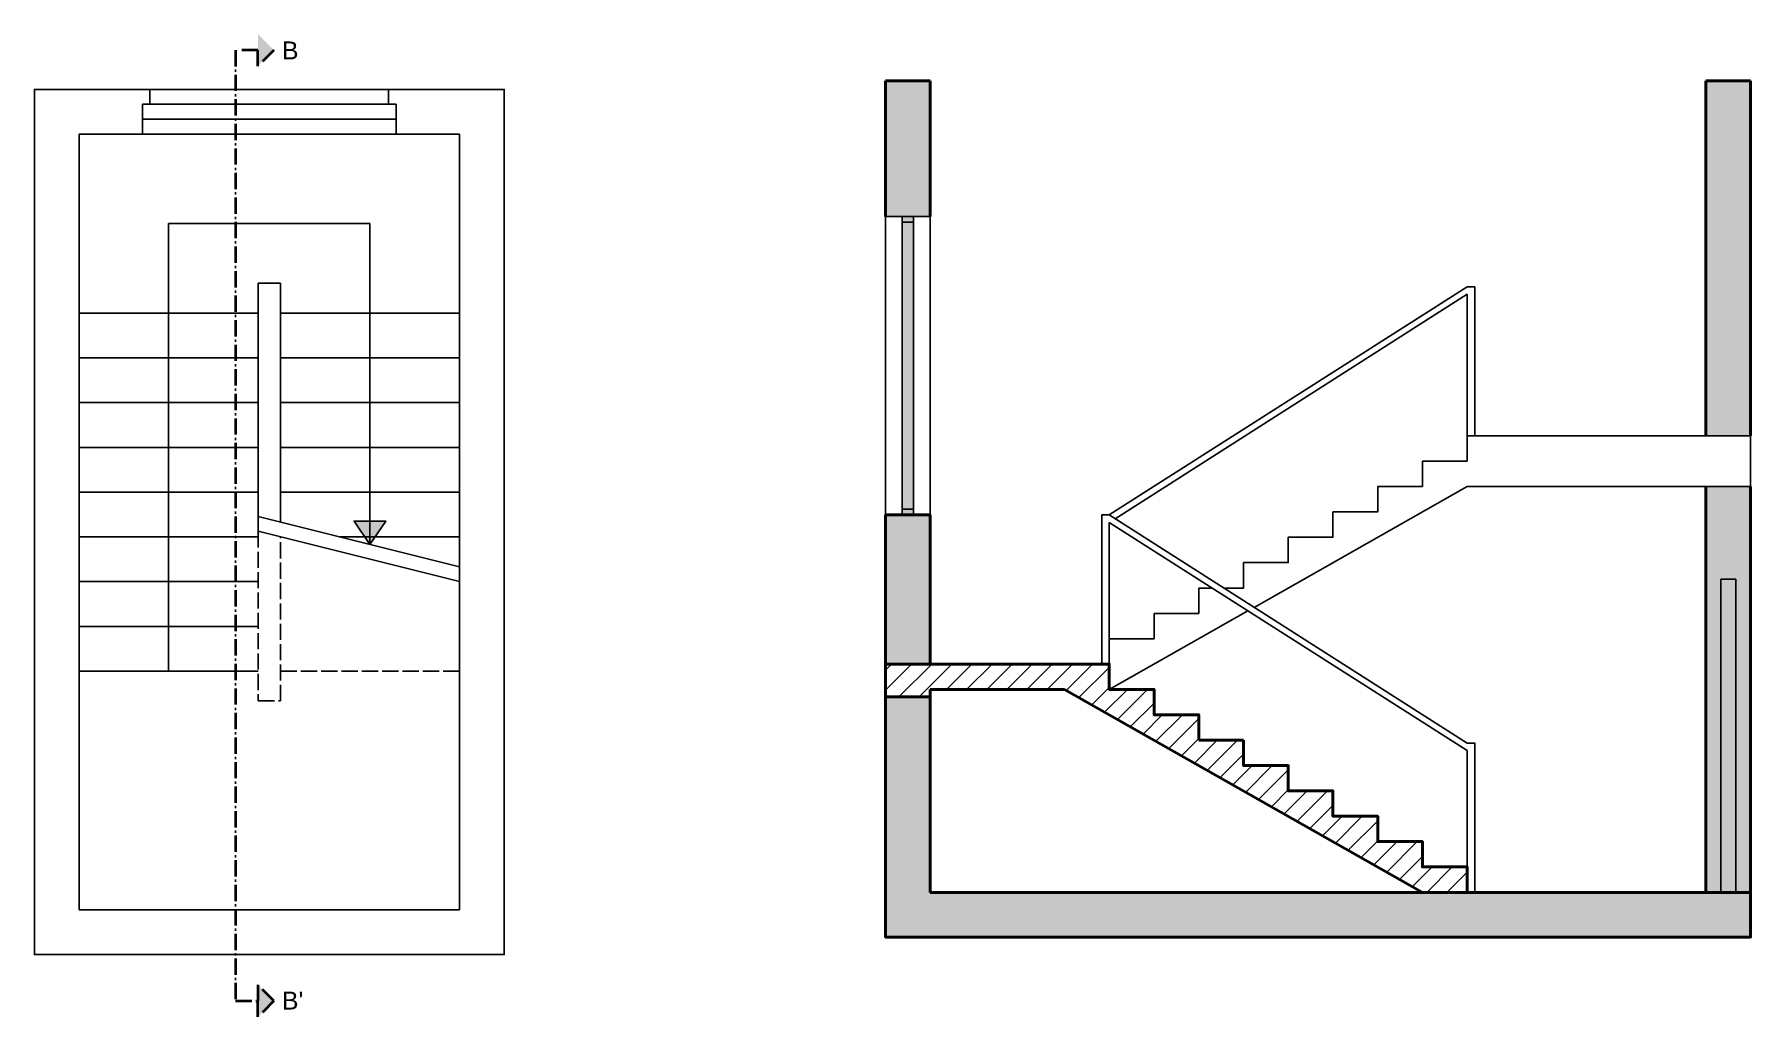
# Model space of a CAD drawing. Header units: millimetres. Extents: x -10077 to 9897, y -674 to 9335.
# Drawn here: x 6095 to 7361, y 1121 to 1845 of the extents above; entities that cross this region are included whole.
import ezdxf

# ---------------------------------------------------------------- set-up
doc = ezdxf.new("R2010")
doc.units = ezdxf.units.MM
doc.linetypes.add('ACAD_ISO02W100', pattern=[15, 12, -3])
doc.linetypes.add('ACAD_ISO10W100', pattern=[18, 12, -3, 0, -3])
doc.layers.add('linee di sezione', color=201, linetype='ACAD_ISO10W100', lineweight=35)
doc.layers.add('muri grandi', color=7, linetype='Continuous', lineweight=40)
for name, color, linetype in [('porte', 42, 'Continuous'), ('solid', 254, 'Continuous'), ('tratteggiata', 7, 'ACAD_ISO02W100'), ('vetro', 140, 'Continuous')]:
    doc.layers.add(name, color=color, linetype=linetype)
doc.styles.get("Standard").update_dxf_attribs({"font": 'arial.ttf'})

msp = doc.modelspace()

# ---------------------------------------------------------------- texts
at = {"layer": 'linee di sezione', "char_height": 13.2, "attachment_point": 1}
for s, insert in [('B', (6277.5, 1840)), ("B'", (6277.5, 1139.4))]:
    msp.add_mtext_dynamic_manual_height_columns(s, width=24.363, gutter_width=13.8, heights=[0], dxfattribs=dict(at, insert=insert))

# ---------------------------------------------------------------- hatches: boundary and pattern name
h = msp.add_hatch(color=256)
h.dxf.hatch_style = 1
h.paths.add_polyline_path([(6342.5, 1469.2), (6354.1, 1486.3), (6342.5, 1486.3), (6330.8, 1486.3)])
h = msp.add_hatch()
h.set_pattern_fill('ANSI31', color=256, scale=3.3)
h.set_pattern_definition([(45, (2413.643, -161.735), (-7.408711, 7.408711), [])])
h.paths.add_polyline_path([(6887.7, 1380.9), (6722.7, 1380.9), (6722.7, 1356.7), (6755.7, 1356.7), (6755.7, 1362.2), (6854.7, 1362.2), (7118.7, 1212.6), (7151.7, 1212.6), (7151.7, 1231.3), (7118.7, 1231.3), (7118.7, 1250), (7085.7, 1250), (7085.7, 1268.7), (7052.7, 1268.7), (7052.7, 1287.4), (7019.7, 1287.4), (7019.7, 1306.1), (6986.7, 1306.1), (6986.7, 1324.8), (6953.7, 1324.8), (6953.7, 1343.5), (6920.7, 1343.5), (6920.7, 1362.2), (6887.7, 1362.2)])
at = {"layer": 'linee di sezione'}
h = msp.add_hatch(color=256, dxfattribs=at)
h.dxf.hatch_style = 1
h.paths.add_polyline_path([(6271.6, 1833.6), (6259.9, 1845.3), (6259.9, 1833.6), (6259.9, 1821.9)])
h = msp.add_hatch(color=256, dxfattribs=at)
h.dxf.hatch_style = 1
h.paths.add_polyline_path([(6271.6, 1132.6), (6259.9, 1144.3), (6259.9, 1132.6), (6259.9, 1120.9)])
at = {"layer": 'porte'}
h = msp.add_hatch(color=256, dxfattribs=at)
h.dxf.hatch_style = 1
h.paths.add_polyline_path([(6743.4, 1710.9), (6735, 1710.9), (6735, 1706.7), (6743.4, 1706.7)])
h.paths.add_polyline_path([(6735, 1495.1), (6735, 1490.9), (6743.4, 1490.9), (6743.4, 1495.1)])
h = msp.add_hatch(color=256, dxfattribs=at)
h.dxf.hatch_style = 1
h.paths.add_polyline_path([(7338.7, 1212.6), (7349.7, 1212.6), (7349.7, 1443.6), (7338.7, 1443.6)])
at = {"layer": 'solid'}
h = msp.add_hatch(color=256, dxfattribs=at)
h.dxf.hatch_style = 1
h.paths.add_polyline_path([(7360.7, 1511.8), (7327.7, 1511.8), (7327.7, 1212.6), (7338.7, 1212.6), (7338.7, 1443.6), (7349.7, 1443.6), (7349.7, 1212.6), (7360.7, 1212.6)])
h.paths.add_polyline_path([(7360.7, 1179.6), (7360.7, 1212.6), (7327.7, 1212.6), (7151.7, 1212.6), (7118.7, 1212.6), (6755.7, 1212.6), (6755.7, 1356.7), (6722.7, 1356.7), (6722.7, 1212.6), (6722.7, 1179.6)])
h.paths.add_polyline_path([(6755.7, 1490.9), (6722.7, 1490.9), (6722.7, 1380.9), (6755.7, 1380.9)])
h.paths.add_polyline_path([(6722.7, 1710.9), (6755.7, 1710.9), (6755.7, 1811), (6722.7, 1811)])
h = msp.add_hatch(color=256, dxfattribs=at)
h.dxf.hatch_style = 1
h.paths.add_polyline_path([(7327.7, 1549.2), (7360.7, 1549.2), (7360.7, 1811), (7327.7, 1811)])
at = {"layer": 'vetro'}
h = msp.add_hatch(color=256, dxfattribs=at)
h.dxf.hatch_style = 1
h.paths.add_polyline_path([(6743.4, 1706.7), (6735, 1706.7), (6735, 1495.1), (6743.4, 1495.1)])

# ---------------------------------------------------------------- linework, layer by layer
for p, q in [((6180.2, 1799.2), (6180.2, 1804.7)), ((6180.2, 1799.2), (6180.2, 1793.7)), ((6356.2, 1799.2), (6356.2, 1804.7)), ((6356.2, 1799.2), (6356.2, 1793.7)), ((6174.7, 1771.7), (6174.7, 1793.7)), ((6180.2, 1793.7), (6174.7, 1793.7)), ((6180.2, 1793.7), (6356.2, 1793.7)), ((6356.2, 1793.7), (6361.7, 1793.7)), ((6361.7, 1771.7), (6361.7, 1793.7)), ((6174.7, 1782.7), (6361.7, 1782.7)), ((6128, 1771.7), (6128, 1199.7)), ((6229.7, 1771.7), (6128, 1771.7)), ((6229.7, 1771.7), (6306.7, 1771.7)), ((6408.5, 1771.7), (6306.7, 1771.7)), ((6408.5, 1199.7), (6408.5, 1771.7)), ((6194, 1375.7), (6194, 1705.7)), ((6194, 1705.7), (6342.5, 1705.7)), ((6342.5, 1705.7), (6342.5, 1469.2)), ((6276.5, 1661.7), (6260, 1661.7)), ((6260, 1661.7), (6260, 1639.7)), ((6276.5, 1485.7), (6276.5, 1661.7)), ((6260, 1639.7), (6128, 1639.7)), ((6260, 1606.7), (6260, 1639.7)), ((6408.5, 1639.7), (6276.5, 1639.7)), ((6260, 1606.7), (6128, 1606.7)), ((6260, 1573.7), (6260, 1606.7)), ((6408.5, 1606.7), (6276.5, 1606.7)), ((6260, 1573.7), (6128, 1573.7)), ((6260, 1540.7), (6260, 1573.7)), ((6408.5, 1573.7), (6276.5, 1573.7)), ((6260, 1507.7), (6128, 1507.7)), ((6260, 1478.8), (6260, 1507.7)), ((6408.5, 1507.7), (6276.5, 1507.7)), ((6260, 1474.7), (6128, 1474.7)), ((6408.5, 1474.7), (6320.5, 1474.7)), ((6128, 1441.7), (6260, 1441.7)), ((6260, 1408.7), (6128, 1408.7)), ((6128, 1199.7), (6128, 1375.7)), ((6128, 1375.7), (6260, 1375.7)), ((6128, 1199.7), (6172, 1199.7)), ((6260, 1199.7), (6172, 1199.7)), ((6260, 1199.7), (6408.5, 1199.7))]:
    msp.add_line(p, q)
for points in [[(6260, 1166.7), (6441.5, 1166.7), (6441.5, 1804.7), (6095, 1804.7), (6095, 1166.7), (6260, 1166.7)], [(6722.7, 1710.9), (6722.7, 1490.9)], [(6755.7, 1710.9), (6722.7, 1710.9)], [(6735, 1710.9), (6735, 1706.7), (6743.4, 1706.7), (6743.4, 1710.9)], [(6755.7, 1490.9), (6755.7, 1710.9)], [(6735, 1706.7), (6735, 1495.1)], [(6743.4, 1495.1), (6743.4, 1706.7)], [(7157.2, 1659.2), (7151.7, 1659.2), (6887.7, 1490.9)], [(7157.2, 1549.2), (7157.2, 1659.2)], [(6892, 1488.1), (7151.7, 1653.7)], [(7151.7, 1549.2), (7151.7, 1653.7)], [(7151.7, 1530.5), (7151.7, 1549.2), (7360.7, 1549.2)], [(7360.7, 1549.2), (7360.7, 1511.8)], [(6260, 1507.7), (6260, 1540.7), (6128, 1540.7)], [(6408.5, 1507.7), (6408.5, 1540.7), (6276.5, 1540.7)], [(7118.7, 1511.8), (7118.7, 1530.5), (7151.7, 1530.5)], [(6972.3, 1437), (6986.7, 1437), (6986.7, 1455.7), (7019.7, 1455.7), (7019.7, 1474.4), (7052.7, 1474.4), (7052.7, 1493.1), (7085.7, 1493.1), (7085.7, 1511.8), (7118.7, 1511.8)], [(7151.7, 1511.8), (6994.6, 1422.7)], [(7151.7, 1511.8), (7360.7, 1511.8)], [(6743.4, 1490.9), (6743.4, 1495.1), (6735, 1495.1), (6735, 1490.9)], [(6735, 1495.1), (6743.4, 1495.1)], [(6260, 1489.8), (6408.5, 1452.7)], [(6342.5, 1469.2), (6330.8, 1486.3), (6342.5, 1486.3)], [(6342.5, 1469.2), (6354.1, 1486.3), (6342.5, 1486.3)], [(6887.7, 1490.9), (6882.2, 1490.9), (6882.2, 1380.9)], [(6882.2, 1490.9), (6887.7, 1490.9), (7151.7, 1322.6)], [(6887.7, 1485.4), (6887.7, 1399.6)], [(7151.7, 1317.1), (6887.7, 1485.4)], [(6260, 1478.8), (6408.5, 1441.7)], [(7338.7, 1212.6), (7338.7, 1443.6)], [(7338.7, 1443.6), (7349.7, 1443.6)], [(7349.7, 1212.6), (7349.7, 1443.6)], [(6953.7, 1437), (6963.6, 1437)], [(6953.7, 1418.3), (6953.7, 1437)], [(6990, 1420.1), (6887.7, 1362.2)], [(6920.7, 1418.3), (6953.7, 1418.3)], [(6920.7, 1418.3), (6920.7, 1399.6)], [(6887.7, 1380.9), (6887.7, 1399.6), (6920.7, 1399.6)], [(7151.7, 1322.6), (7157.2, 1322.6), (7157.2, 1212.6)], [(7151.7, 1317.1), (7151.7, 1231.3)], [(7360.7, 1212.6), (7327.7, 1212.6)], [(7338.7, 1212.6), (7349.7, 1212.6)]]:
    msp.add_lwpolyline(points)
at = {"layer": 'linee di sezione'}
for points in [[(6259.9, 1833.6), (6243.4, 1833.6), (6243.4, 1132.6), (6259.9, 1132.6)], [(6271.6, 1833.6), (6259.9, 1821.9), (6259.9, 1833.6)], [(6271.6, 1132.6), (6259.9, 1144.3), (6259.9, 1132.6)], [(6271.6, 1132.6), (6259.9, 1120.9), (6259.9, 1132.6)]]:
    msp.add_lwpolyline(points, dxfattribs=at)
at = {"layer": 'muri grandi'}
for points in [[(6722.7, 1811), (6722.7, 1710.9)], [(6722.7, 1811), (6755.7, 1811)], [(6755.7, 1710.9), (6755.7, 1811)], [(7327.7, 1549.2), (7327.7, 1811)], [(7327.7, 1811), (7360.7, 1811)], [(7360.7, 1811), (7360.7, 1549.2)], [(7327.7, 1212.6), (7327.7, 1511.8)], [(7360.7, 1511.8), (7360.7, 1212.6)], [(6722.7, 1490.9), (6722.7, 1380.9)], [(6755.7, 1490.9), (6722.7, 1490.9)], [(6755.7, 1380.9), (6755.7, 1490.9)], [(6722.7, 1380.9), (6722.7, 1356.7)], [(6953.7, 1324.8), (6953.7, 1343.5), (6920.7, 1343.5), (6920.7, 1362.2), (6887.7, 1362.2), (6887.7, 1380.9), (6722.7, 1380.9)], [(6722.7, 1356.7), (6722.7, 1212.6)], [(6755.7, 1356.7), (6722.7, 1356.7)], [(6755.7, 1356.7), (6755.7, 1362.2)], [(6755.7, 1362.2), (6854.7, 1362.2)], [(6755.7, 1212.6), (6755.7, 1356.7)], [(7118.7, 1212.6), (6854.7, 1362.2)], [(6986.7, 1324.8), (6953.7, 1324.8)], [(7151.7, 1212.6), (7151.7, 1231.3), (7118.7, 1231.3), (7118.7, 1250), (7085.7, 1250), (7085.7, 1268.7), (7052.7, 1268.7), (7052.7, 1287.4), (7019.7, 1287.4), (7019.7, 1306.1), (6986.7, 1306.1), (6986.7, 1324.8)], [(6722.7, 1212.6), (6722.7, 1179.6), (7360.7, 1179.6), (7360.7, 1212.6)], [(6755.7, 1212.6), (7118.7, 1212.6)], [(7118.7, 1212.6), (7151.7, 1212.6)], [(7151.7, 1212.6), (7360.7, 1212.6)]]:
    msp.add_lwpolyline(points, dxfattribs=at)
at = {"layer": 'porte'}
msp.add_lwpolyline([(6735, 1490.9), (6743.4, 1490.9)], dxfattribs=at)
at = {"layer": 'tratteggiata'}
for points in [[(6260, 1478.8), (6260, 1353.7), (6276.5, 1353.7), (6276.5, 1474.7)], [(6276.5, 1375.7), (6408.5, 1375.7)]]:
    msp.add_lwpolyline(points, dxfattribs=at)

msp.set_redraw_order([(e.dxf.handle, doc.entitydb.next_handle()) for e in msp.query("TEXT MTEXT ATTDEF DIMENSION ARC_DIMENSION")])  # texts and dimensions are drawn at this point

doc.saveas('drawing.dxf')
